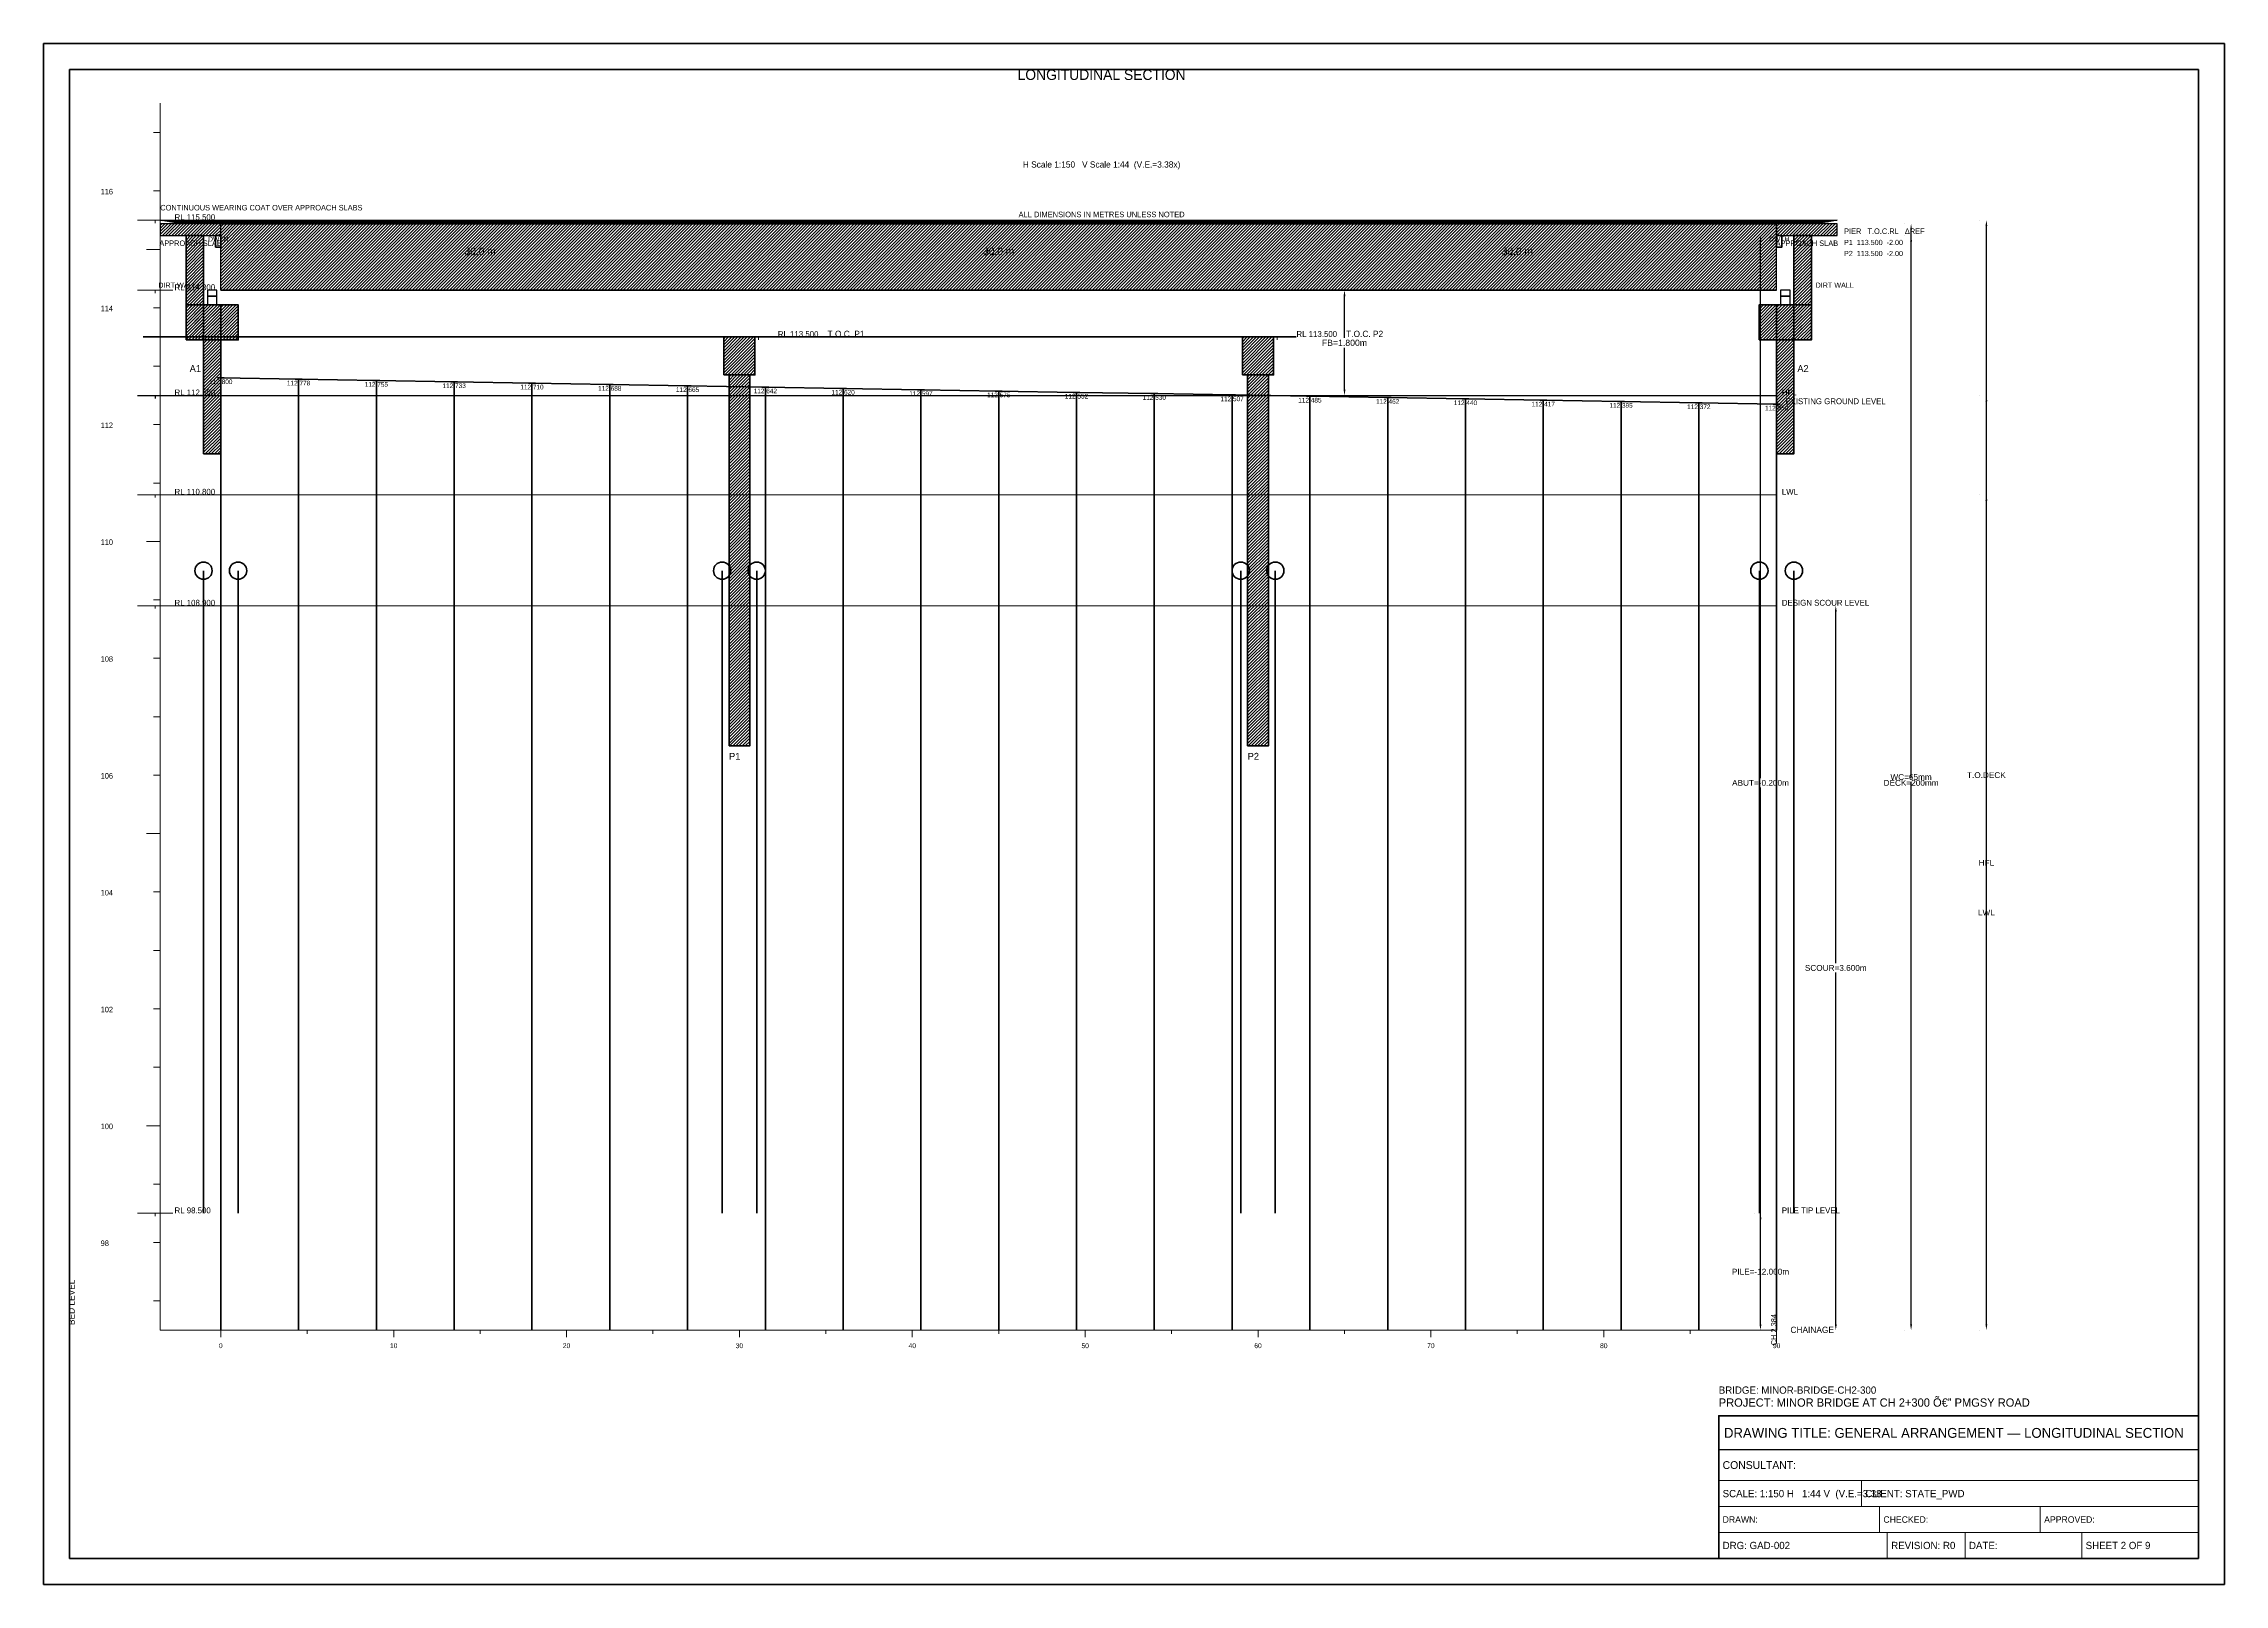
# Model space of a CAD drawing. Header units: metres. Extents: x 0 to 841, y 0 to 594.
import ezdxf
from ezdxf.enums import TextEntityAlignment as Align

# ---------------------------------------------------------------- set-up
doc = ezdxf.new("R2010")
doc.units = ezdxf.units.M
doc.linetypes.add('DASHED', pattern=[0.5, 0.375, -0.125])
doc.linetypes.add('DASHED2', pattern=[0.25, 0.1875, -0.0625])
for name, color, linetype, lineweight in [('ABUT-PROF', 4, 'Continuous', 50), ('BORDER-INNER', 7, 'Continuous', 35), ('BORDER-OUTER', 7, 'Continuous', 70), ('CIVIL-CHAINAGE', 7, 'Continuous', 18), ('CIVIL-GROUND', 3, 'Continuous', 35), ('CIVIL-HFL', 5, 'DASHED', 25), ('CIVIL-LWL', 4, 'DASHED', 18), ('CIVIL-ROAD', 7, 'Continuous', 25), ('CIVIL-SCOUR', 1, 'DASHED2', 18), ('DIM-CHAINAGE', 3, 'Continuous', 18), ('DIM-LEVEL', 3, 'Continuous', 18), ('DIM-LINEAR', 3, 'Continuous', 18), ('FOUND-PILE', 4, 'Continuous', 35), ('STRUC-HATCHING', 8, 'Continuous', 18), ('STRUC-SECTION', 2, 'Continuous', 35), ('SUB-ABUT', 3, 'Continuous', 35), ('SUB-BEARING', 5, 'Continuous', 25), ('SUB-DIRT-WALL', 3, 'Continuous', 35), ('SUB-PIER', 2, 'Continuous', 35), ('SUPER-DECK', 2, 'Continuous', 50), ('SUPER-WEARING', 8, 'Continuous', 25), ('TEXT-GENERAL', 7, 'Continuous', 18), ('TEXT-HEADER', 7, 'Continuous', 25), ('TEXT-LEVEL', 5, 'Continuous', 18), ('TEXT-SPEC', 7, 'Continuous', 13), ('TEXT-TITLE', 7, 'Continuous', 25), ('TITLEBLK-BOX', 7, 'Continuous', 50), ('TITLEBLK-TEXT', 7, 'Continuous', 18)]:
    doc.layers.add(name, color=color, linetype=linetype, lineweight=lineweight)
doc.styles.add('BRIDGE_STD', font='Arial.ttf')
doc.dimstyles.new('pmb100', dxfattribs={"dimtxt": 2.5, "dimasz": 0.9375, "dimexe": 2.5, "dimexo": 2.5, "dimtad": 0, "dimtih": 1, "dimdec": 0, "dimtxsty": 'BRIDGE_STD', "dimcen": 2.5, "dimazin": 3, "dimtfac": 1, "dimtmove": 0, "dimatfit": 3})

msp = doc.modelspace()

# ---------------------------------------------------------------- hatches: boundary and pattern name
at = {"layer": 'STRUC-HATCHING'}
h = msp.add_hatch(dxfattribs=at)
h.set_pattern_fill('ANSI31', scale=0.266667)
h.paths.add_polyline_path([(45, 519.98), (68.33, 519.98), (68.33, 524.49), (45, 524.49)])
h = msp.add_hatch(dxfattribs=at)
h.set_pattern_fill('ANSI31', scale=0.2666667)
h.paths.add_polyline_path([(68.33, 498.92), (668.33, 498.92), (668.33, 524.49), (68.33, 524.49)])
h = msp.add_hatch(dxfattribs=at)
h.set_pattern_fill('ANSI31', scale=0.2666667)
h.paths.add_polyline_path([(668.33, 519.98), (691.67, 519.98), (691.67, 524.49), (668.33, 524.49)])
h = msp.add_hatch(dxfattribs=at)
h.set_pattern_fill('ANSI31', scale=0.266667)
h.paths.add_polyline_path([(54.91, 479.78), (61.67, 479.78), (61.67, 519.98), (54.91, 519.98)])
h = msp.add_hatch(dxfattribs=at)
h.set_pattern_fill('ANSI31', scale=0.2666667)
h.paths.add_polyline_path([(675, 479.78), (681.76, 479.78), (681.76, 519.98), (675, 519.98)])
h = msp.add_hatch(dxfattribs=at)
h.set_pattern_fill('ANSI31', scale=0.266667)
h.paths.add_polyline_path([(54.91, 479.78), (75.09, 479.78), (75.09, 493.29), (54.91, 493.29)])
h = msp.add_hatch(dxfattribs=at)
h.set_pattern_fill('ANSI31', scale=0.266667)
h.paths.add_polyline_path([(61.67, 435.86), (68.33, 435.86), (68.33, 493.29), (61.67, 493.29)])
h = msp.add_hatch(dxfattribs=at)
h.set_pattern_fill('ANSI31', scale=0.2666667)
h.paths.add_polyline_path([(661.58, 479.78), (681.76, 479.78), (681.76, 493.29), (661.58, 493.29)])
h = msp.add_hatch(dxfattribs=at)
h.set_pattern_fill('ANSI31', scale=0.2666667)
h.paths.add_polyline_path([(668.33, 435.86), (675, 435.86), (675, 493.29), (668.33, 493.29)])
h = msp.add_hatch(dxfattribs=at)
h.set_pattern_fill('ANSI31', scale=0.266667)
h.paths.add_polyline_path([(262.33, 466.26), (274.33, 466.26), (274.33, 480.9), (262.33, 480.9)])
h = msp.add_hatch(dxfattribs=at)
h.set_pattern_fill('ANSI31', scale=0.266667)
h.paths.add_polyline_path([(462.33, 466.26), (474.33, 466.26), (474.33, 480.9), (462.33, 480.9)])
h = msp.add_hatch(dxfattribs=at)
h.set_pattern_fill('ANSI31', scale=0.266667)
h.paths.add_polyline_path([(264.33, 323.24), (272.33, 323.24), (272.33, 466.26), (264.33, 466.26)])
h = msp.add_hatch(dxfattribs=at)
h.set_pattern_fill('ANSI31', scale=0.266667)
h.paths.add_polyline_path([(464.33, 323.24), (472.33, 323.24), (472.33, 466.26), (464.33, 466.26)])
at = {"layer": 'SUPER-WEARING'}
h = msp.add_hatch(dxfattribs=at)
h.set_pattern_fill('SOLID')
h.paths.add_polyline_path([(45, 525.95), (691.67, 525.95), (683, 524.49), (53.67, 524.49)])

# ---------------------------------------------------------------- linework, layer by layer
at = {"layer": 'ABUT-PROF', "lineweight": 35}
for points in [[(66.33, 515.48), (68.33, 515.48), (68.33, 519.98), (66.33, 519.98), (66.33, 515.48)], [(668.33, 515.48), (670.33, 515.48), (670.33, 519.98), (668.33, 519.98), (668.33, 515.48)]]:
    msp.add_lwpolyline(points, dxfattribs=at)
at = {"layer": 'BORDER-INNER'}
msp.add_lwpolyline([(10, 10), (831, 10), (831, 584), (10, 584), (10, 10)], dxfattribs=at)
at = {"layer": 'BORDER-OUTER'}
msp.add_lwpolyline([(0, 0), (841, 0), (841, 594), (0, 594), (0, 0)], dxfattribs=at)
at = {"layer": 'CIVIL-CHAINAGE'}
for p, q in [((45, 98), (668.33, 98)), ((68.33, 98), (68.33, 95.33)), ((101.67, 98), (101.67, 96.53)), ((135, 98), (135, 95.33)), ((168.33, 98), (168.33, 96.53)), ((201.67, 98), (201.67, 95.33)), ((235, 98), (235, 96.53)), ((268.33, 98), (268.33, 95.33)), ((301.67, 98), (301.67, 96.53)), ((335, 98), (335, 95.33)), ((368.33, 98), (368.33, 96.53)), ((401.67, 98), (401.67, 95.33)), ((435, 98), (435, 96.53)), ((468.33, 98), (468.33, 95.33)), ((501.67, 98), (501.67, 96.53)), ((535, 98), (535, 95.33)), ((568.33, 98), (568.33, 96.53)), ((601.67, 98), (601.67, 95.33)), ((635, 98), (635, 96.53)), ((668.33, 98), (668.33, 95.33)), ((668.33, 96), (668.33, 92.8))]:
    msp.add_line(p, q, dxfattribs=at)
at = {"layer": 'CIVIL-GROUND', "color": 3}
for p, q in [((67, 465.14), (69.67, 465.14)), ((97, 464.63), (99.67, 464.63)), ((127, 464.12), (129.67, 464.12)), ((157, 463.62), (159.67, 463.62)), ((187, 463.11), (189.67, 463.11)), ((217, 462.6), (219.67, 462.6)), ((247, 462.1), (249.67, 462.1)), ((277, 461.59), (279.67, 461.59)), ((307, 461.08), (309.67, 461.08)), ((337, 460.58), (339.67, 460.58)), ((367, 460.07), (369.67, 460.07)), ((397, 459.56), (399.67, 459.56)), ((427, 459.06), (429.67, 459.06)), ((457, 458.55), (459.67, 458.55)), ((487, 458.04), (489.67, 458.04)), ((517, 457.54), (519.67, 457.54)), ((547, 457.03), (549.67, 457.03)), ((577, 456.52), (579.67, 456.52)), ((607, 456.02), (609.67, 456.02)), ((637, 455.51), (639.67, 455.51)), ((667, 455), (669.67, 455))]:
    msp.add_line(p, q, dxfattribs=at)
at = {"layer": 'CIVIL-GROUND', "color": 8, "linetype": 'DASHED2'}
for p, q in [((68.33, 465.14), (68.33, 98)), ((98.33, 464.63), (98.33, 98)), ((128.33, 464.12), (128.33, 98)), ((158.33, 463.62), (158.33, 98)), ((188.33, 463.11), (188.33, 98)), ((218.33, 462.6), (218.33, 98)), ((248.33, 462.1), (248.33, 98)), ((278.33, 461.59), (278.33, 98)), ((308.33, 461.08), (308.33, 98)), ((338.33, 460.58), (338.33, 98)), ((368.33, 460.07), (368.33, 98)), ((398.33, 459.56), (398.33, 98)), ((428.33, 459.06), (428.33, 98)), ((458.33, 458.55), (458.33, 98)), ((488.33, 458.04), (488.33, 98)), ((518.33, 457.54), (518.33, 98)), ((548.33, 457.03), (548.33, 98)), ((578.33, 456.52), (578.33, 98)), ((608.33, 456.02), (608.33, 98)), ((638.33, 455.51), (638.33, 98)), ((668.33, 455), (668.33, 98))]:
    msp.add_line(p, q, dxfattribs=at)
at = {"layer": 'CIVIL-GROUND', "color": 3}
msp.add_lwpolyline([(68.33, 465.14), (98.33, 464.63), (128.33, 464.12), (158.33, 463.62), (188.33, 463.11), (218.33, 462.6), (248.33, 462.1), (278.33, 461.59), (308.33, 461.08), (338.33, 460.58), (368.33, 460.07), (398.33, 459.56), (428.33, 459.06), (458.33, 458.55), (488.33, 458.04), (518.33, 457.54), (548.33, 457.03), (578.33, 456.52), (608.33, 456.02), (638.33, 455.51), (668.33, 455)], dxfattribs=at)
at = {"layer": 'CIVIL-HFL'}
for p, q in [((36.2, 458.38), (49.8, 458.38)), ((43, 458.38), (43, 457.25))]:
    msp.add_line(p, q, dxfattribs=at)
at = {"layer": 'CIVIL-HFL', "color": 5}
msp.add_line((45, 458.38), (668.33, 458.38), dxfattribs=at)
at = {"layer": 'CIVIL-LWL'}
for p, q in [((36.2, 420.09), (49.8, 420.09)), ((43, 420.09), (43, 418.96))]:
    msp.add_line(p, q, dxfattribs=at)
at = {"layer": 'CIVIL-LWL', "color": 4}
msp.add_line((45, 420.09), (668.33, 420.09), dxfattribs=at)
at = {"layer": 'CIVIL-ROAD', "lineweight": 25}
for points in [[(45, 519.98), (68.33, 519.98), (68.33, 524.49), (45, 524.49), (45, 519.98)], [(668.33, 519.98), (691.67, 519.98), (691.67, 524.49), (668.33, 524.49), (668.33, 519.98)]]:
    msp.add_lwpolyline(points, dxfattribs=at)
at = {"layer": 'CIVIL-SCOUR'}
for p, q in [((36.2, 377.3), (49.8, 377.3)), ((43, 377.3), (43, 376.16))]:
    msp.add_line(p, q, dxfattribs=at)
at = {"layer": 'CIVIL-SCOUR', "color": 1}
msp.add_line((45, 377.3), (668.33, 377.3), dxfattribs=at)
at = {"layer": 'DIM-LEVEL'}
for p, q in [((45, 98), (45, 571)), ((42.33, 559.74), (45, 559.74)), ((42.33, 537.21), (45, 537.21)), ((36.2, 525.95), (49.8, 525.95)), ((43, 525.95), (43, 524.82)), ((39.67, 514.69), (45, 514.69)), ((36.2, 498.92), (49.8, 498.92)), ((43, 498.92), (43, 497.79)), ((42.33, 492.17), (45, 492.17)), ((268.87, 480.9), (282.47, 480.9)), ((275.67, 480.9), (275.67, 479.77)), ((468.87, 480.9), (482.47, 480.9)), ((475.67, 480.9), (475.67, 479.77)), ((42.33, 469.64), (45, 469.64)), ((42.33, 447.12), (45, 447.12)), ((42.33, 424.6), (45, 424.6)), ((39.67, 402.07), (45, 402.07)), ((42.33, 379.55), (45, 379.55)), ((42.33, 357.02), (45, 357.02)), ((42.33, 334.5), (45, 334.5)), ((42.33, 311.98), (45, 311.98)), ((39.67, 289.45), (45, 289.45)), ((42.33, 266.93), (45, 266.93)), ((42.33, 244.4), (45, 244.4)), ((42.33, 221.88), (45, 221.88)), ((42.33, 199.36), (45, 199.36)), ((39.67, 176.83), (45, 176.83)), ((42.33, 154.31), (45, 154.31)), ((36.2, 143.05), (49.8, 143.05)), ((43, 143.05), (43, 141.91)), ((42.33, 131.79), (45, 131.79)), ((42.33, 109.26), (45, 109.26))]:
    msp.add_line(p, q, dxfattribs=at)
at = {"layer": 'FOUND-PILE', "lineweight": 35}
for p, q in [((61.67, 390.81), (61.67, 143.05)), ((75, 390.81), (75, 143.05)), ((261.67, 390.81), (261.67, 143.05)), ((275, 390.81), (275, 143.05)), ((461.67, 390.81), (461.67, 143.05)), ((475, 390.81), (475, 143.05)), ((661.67, 390.81), (661.67, 143.05)), ((675, 390.81), (675, 143.05))]:
    msp.add_line(p, q, dxfattribs=at)
at = {"layer": 'FOUND-PILE'}
for centre in [(61.67, 390.81), (75, 390.81), (261.67, 390.81), (275, 390.81), (461.67, 390.81), (475, 390.81), (661.67, 390.81), (675, 390.81)]:
    msp.add_circle(centre, 3.33, dxfattribs=at)
at = {"layer": 'STRUC-SECTION', "color": 8, "linetype": 'DASHED'}
for p in [(283, 480.9), (483, 480.9)]:
    msp.add_line(p, (38.33, 480.9), dxfattribs=at)
at = {"layer": 'SUB-ABUT', "lineweight": 30}
for points in [[(63.17, 493.29), (66.83, 493.29), (66.83, 496.67), (63.17, 496.67), (63.17, 493.29)], [(669.83, 493.29), (673.5, 493.29), (673.5, 496.67), (669.83, 496.67), (669.83, 493.29)]]:
    msp.add_lwpolyline(points, dxfattribs=at)
at = {"layer": 'SUB-ABUT', "lineweight": 40}
for points in [[(54.91, 479.78), (75.09, 479.78), (75.09, 493.29), (54.91, 493.29), (54.91, 479.78)], [(61.67, 435.86), (68.33, 435.86), (68.33, 493.29), (61.67, 493.29), (61.67, 435.86)], [(661.58, 479.78), (681.76, 479.78), (681.76, 493.29), (661.58, 493.29), (661.58, 479.78)], [(668.33, 435.86), (675, 435.86), (675, 493.29), (668.33, 493.29), (668.33, 435.86)]]:
    msp.add_lwpolyline(points, dxfattribs=at)
at = {"layer": 'SUB-BEARING', "lineweight": 30}
for points in [[(63.17, 496.67), (66.83, 496.67), (66.83, 498.92), (63.17, 498.92), (63.17, 496.67)], [(669.83, 496.67), (673.5, 496.67), (673.5, 498.92), (669.83, 498.92), (669.83, 496.67)]]:
    msp.add_lwpolyline(points, dxfattribs=at)
at = {"layer": 'SUB-DIRT-WALL', "lineweight": 40}
for points in [[(54.91, 479.78), (61.67, 479.78), (61.67, 519.98), (54.91, 519.98), (54.91, 479.78)], [(675, 479.78), (681.76, 479.78), (681.76, 519.98), (675, 519.98), (675, 479.78)]]:
    msp.add_lwpolyline(points, dxfattribs=at)
at = {"layer": 'SUB-PIER', "lineweight": 40}
for points in [[(262.33, 466.26), (274.33, 466.26), (274.33, 480.9), (262.33, 480.9), (262.33, 466.26)], [(462.33, 466.26), (474.33, 466.26), (474.33, 480.9), (462.33, 480.9), (462.33, 466.26)], [(264.33, 323.24), (272.33, 323.24), (272.33, 466.26), (264.33, 466.26), (264.33, 323.24)], [(464.33, 323.24), (472.33, 323.24), (472.33, 466.26), (464.33, 466.26), (464.33, 323.24)]]:
    msp.add_lwpolyline(points, dxfattribs=at)
at = {"layer": 'SUPER-DECK'}
for p, q in [((68.33, 524.49), (668.33, 524.49)), ((68.33, 498.92), (668.33, 498.92))]:
    msp.add_line(p, q, dxfattribs=at)
at = {"layer": 'SUPER-DECK', "lineweight": 25}
for p, q in [((68.33, 498.92), (68.33, 524.49)), ((668.33, 498.92), (668.33, 524.49))]:
    msp.add_line(p, q, dxfattribs=at)
at = {"layer": 'SUPER-WEARING', "lineweight": 25}
msp.add_lwpolyline([(45, 525.95), (691.67, 525.95), (683, 524.49), (53.67, 524.49), (45, 525.95)], dxfattribs=at)
at = {"layer": 'TITLEBLK-BOX', "lineweight": 50}
msp.add_lwpolyline([(646, 10), (831, 10), (831, 65), (646, 65), (646, 10)], dxfattribs=at)
at = {"layer": 'TITLEBLK-BOX', "lineweight": 30}
msp.add_lwpolyline([(646, 52), (831, 52), (831, 65), (646, 65), (646, 52)], dxfattribs=at)
at = {"layer": 'TITLEBLK-BOX', "lineweight": 18}
for points in [[(646, 40), (831, 40), (831, 52), (646, 52), (646, 40)], [(646, 30), (701, 30), (701, 40), (646, 40), (646, 30)], [(701, 30), (831, 30), (831, 40), (701, 40), (701, 30)], [(646, 20), (708, 20), (708, 30), (646, 30), (646, 20)], [(708, 20), (770, 20), (770, 30), (708, 30), (708, 20)], [(770, 20), (831, 20), (831, 30), (770, 30), (770, 20)], [(646, 10), (711, 10), (711, 20), (646, 20), (646, 10)], [(711, 10), (741, 10), (741, 20), (711, 20), (711, 10)], [(741, 10), (786, 10), (786, 20), (741, 20), (741, 10)], [(786, 10), (831, 10), (831, 20), (786, 20), (786, 10)]]:
    msp.add_lwpolyline(points, dxfattribs=at)

# ---------------------------------------------------------------- texts
at = {"layer": 'CIVIL-GROUND', "color": 3}
msp.add_text('EXISTING GROUND LEVEL', height=2.2667, dxfattribs=at).set_placement((671.67, 455))
at = {"layer": 'CIVIL-HFL', "color": 5}
msp.add_text('HFL', height=2.267, dxfattribs=at).set_placement((670.33, 458.38))
at = {"layer": 'CIVIL-LWL', "color": 4}
msp.add_text('LWL', height=2.267, dxfattribs=at).set_placement((670.33, 420.09))
at = {"layer": 'CIVIL-SCOUR', "color": 1}
msp.add_text('DESIGN SCOUR LEVEL', height=2.2667, dxfattribs=at).set_placement((670.33, 377.3))
at = {"layer": 'DIM-CHAINAGE'}
msp.add_text('CH 2.384', height=2.133, rotation=90, dxfattribs=at).set_placement((668.33, 92.16))
at = {"layer": 'TEXT-GENERAL'}
for p in [(168.33, 512.44), (368.33, 512.44), (568.33, 512.44)]:
    msp.add_text('30.0 m', height=2.933, dxfattribs=at).set_placement(p, align=Align.CENTER)
for s, height, p in [('A1', 2.667, (56.33, 467.39)), ('A2', 2.667, (676.33, 467.39)), ('P1', 2.667, (264.33, 317.9)), ('P2', 2.667, (464.33, 317.9)), ('PILE TIP LEVEL', 2.2667, (670.33, 143.05))]:
    msp.add_text(s, height=height, dxfattribs=at).set_placement(p)
at = {"layer": 'TEXT-HEADER'}
msp.add_text('LONGITUDINAL SECTION', height=4, dxfattribs=at).set_placement((408, 580), align=Align.CENTER)
for s, height, p in [('PIER   T.O.C.RL   ΔREF', 2.1333, (694.33, 520.62)), ('T.O.C. P1', 2.4, (302.33, 480.9)), ('T.O.C. P2', 2.4, (502.33, 480.9))]:
    msp.add_text(s, height=height, dxfattribs=at).set_placement(p)
at = {"layer": 'TEXT-LEVEL'}
for s, height, p in [('116', 2.133, (22, 535.88)), ('RL 115.500', 2.267, (50.48, 525.95)), ('RL 114.300', 2.267, (50.48, 498.92)), ('114', 2.133, (22, 490.83)), ('RL 113.500', 2.267, (283.15, 480.9)), ('RL 113.500', 2.267, (483.15, 480.9)), ('RL 112.500', 2.267, (50.48, 458.38)), ('112', 2.133, (22, 445.79)), ('RL 110.800', 2.267, (50.48, 420.09)), ('110', 2.133, (22, 400.74)), ('RL 108.900', 2.267, (50.48, 377.3)), ('108', 2.133, (22, 355.69)), ('106', 2.133, (22, 310.64)), ('104', 2.133, (22, 265.6)), ('102', 2.133, (22, 220.55)), ('100', 2.133, (22, 175.5)), ('RL 98.500', 2.267, (50.48, 143.05)), ('98', 2.133, (22, 130.45)), ('CHAINAGE', 2.4, (673.67, 96.93))]:
    msp.add_text(s, height=height, dxfattribs=at).set_placement(p)
at = {"layer": 'TEXT-LEVEL', "color": 8}
for s, p in [('112.800', (68.33, 462.74)), ('112.778', (98.33, 462.23)), ('112.755', (128.33, 461.72)), ('112.733', (158.33, 461.22)), ('112.710', (188.33, 460.71)), ('112.688', (218.33, 460.2)), ('112.665', (248.33, 459.7)), ('112.642', (278.33, 459.19)), ('112.620', (308.33, 458.68)), ('112.597', (338.33, 458.18)), ('112.575', (368.33, 457.67)), ('112.552', (398.33, 457.16)), ('112.530', (428.33, 456.66)), ('112.507', (458.33, 456.15)), ('112.485', (488.33, 455.64)), ('112.462', (518.33, 455.14)), ('112.440', (548.33, 454.63)), ('112.417', (578.33, 454.12)), ('112.395', (608.33, 453.62)), ('112.372', (638.33, 453.11)), ('112.350', (668.33, 452.6))]:
    msp.add_text(s, height=1.8, dxfattribs=at).set_placement(p, align=Align.CENTER)
at = {"layer": 'TEXT-LEVEL'}
msp.add_text('BED LEVEL', height=2.4, rotation=90, dxfattribs=at).set_placement((12, 100))
for s, height, p in [('0', 1.87, (68.33, 91.07)), ('10', 1.867, (135, 91.07)), ('20', 1.867, (201.67, 91.07)), ('30', 1.867, (268.33, 91.07)), ('40', 1.867, (335, 91.07)), ('50', 1.867, (401.67, 91.07)), ('60', 1.867, (468.33, 91.07)), ('70', 1.867, (535, 91.07)), ('80', 1.867, (601.67, 91.07)), ('90', 1.867, (668.33, 91.07))]:
    msp.add_text(s, height=height, dxfattribs=at).set_placement(p, align=Align.CENTER)
at = {"layer": 'TEXT-SPEC'}
for s, height, p in [('H Scale 1:150   V Scale 1:44  (V.E.=3.38x)', 2.4, (408, 546.21)), ('APPROACH SLAB', 2.1333, (56.67, 515.98)), ('APPROACH SLAB', 2.1333, (680, 515.98))]:
    msp.add_text(s, height=height, dxfattribs=at).set_placement(p, align=Align.CENTER)
at = {"layer": 'TEXT-SPEC', "color": 8}
for s, height, p in [('CONTINUOUS WEARING COAT OVER APPROACH SLABS', 2.1333, (45, 529.69)), ('P1  113.500  -2.00', 2, (694.33, 516.35)), ('P2  113.500  -2.00', 2, (694.33, 512.09))]:
    msp.add_text(s, height=height, dxfattribs=at).set_placement(p)
msp.add_text('ALL DIMENSIONS IN METRES UNLESS NOTED', height=2.16, dxfattribs=at).set_placement((408, 527.07), align=Align.CENTER)
at = {"layer": 'TEXT-SPEC', "color": 4}
for p in [(67.33, 517.73), (669.33, 517.73)]:
    msp.add_text('DWTH', height=1.867, dxfattribs=at).set_placement(p, align=Align.CENTER)
at = {"layer": 'TEXT-SPEC'}
for p in [(44.24, 499.88), (683.36, 499.88)]:
    msp.add_text('DIRT WALL', height=2, dxfattribs=at).set_placement(p)
at = {"layer": 'TEXT-TITLE'}
for s, height, p in [('PROJECT: MINOR BRIDGE AT CH 2+300 â€” PMGSY ROAD', 3.2, (646, 68.5)), ('DRAWING TITLE: GENERAL ARRANGEMENT — LONGITUDINAL SECTION', 3.8, (648, 56.5))]:
    msp.add_text(s, height=height, dxfattribs=at).set_placement(p)
at = {"layer": 'TITLEBLK-TEXT'}
for s, height, p in [('BRIDGE: MINOR-BRIDGE-CH2-300', 2.8, (646, 73.5)), ('CONSULTANT: ', 3, (647.5, 44.5)), ('SCALE: 1:150 H   1:44 V  (V.E.=3.38', 2.8, (647.5, 33.6)), ('CLIENT: STATE_PWD', 2.8, (702.5, 33.6)), ('DRAWN: ', 2.5, (647.5, 23.75)), ('CHECKED: ', 2.5, (709.5, 23.75)), ('APPROVED: ', 2.5, (771.5, 23.75)), ('DRG: GAD-002', 2.8, (647.5, 13.6)), ('REVISION: R0', 2.8, (712.5, 13.6)), ('DATE: ', 2.8, (742.5, 13.6)), ('SHEET 2 OF 9', 2.8, (787.5, 13.6))]:
    msp.add_text(s, height=height, dxfattribs=at).set_placement(p)

# ---------------------------------------------------------------- dimensions: what is measured, and where the dimension line sits
at = {"layer": 'DIM-LINEAR'}
for base, p1, p2, text, override in [((720.18, 98), (720.18, 98), (720.18, 524.49), 'WC=65mm', {"dimtxt": 2.266667, "dimasz": 2.266667, "dimgap": 0.906667, "dimclrt": 3}), ((749.22, 98), (749.22, 98), (749.22, 525.95), 'T.O.DECK', {"dimtxt": 2.266667, "dimasz": 2.266667, "dimgap": 0.906667, "dimclrt": 3}), ((662.1, 98), (662.1, 98), (662.1, 519.98), 'ABUT=-0.200m', {"dimtxt": 2.266667, "dimasz": 2.266667, "dimgap": 0.906667, "dimclrt": 3}), ((720.18, 98), (720.18, 98), (720.18, 519.98), 'DECK=200mm', {"dimtxt": 2.266667, "dimasz": 2.266667, "dimgap": 0.906667, "dimclrt": 3}), ((501.67, 458.38), (488.33, 458.38), (488.33, 498.92), 'FB=1.800m', {"dimtxt": 2.4, "dimasz": 2.4, "dimgap": 0.96, "dimclrt": 3}), ((749.22, 98), (749.22, 98), (749.22, 458.38), 'HFL', {"dimtxt": 2.266667, "dimasz": 2.266667, "dimgap": 0.906667, "dimclrt": 3}), ((749.22, 98), (749.22, 98), (749.22, 420.09), 'LWL', {"dimtxt": 2.266667, "dimasz": 2.266667, "dimgap": 0.906667, "dimclrt": 3}), ((691.14, 98), (691.14, 98), (691.14, 377.3), 'SCOUR=3.600m', {"dimtxt": 2.266667, "dimasz": 2.266667, "dimgap": 0.906667, "dimclrt": 3}), ((662.1, 98), (662.1, 98), (662.1, 143.05), 'PILE=-12.000m', {"dimtxt": 2.266667, "dimasz": 2.266667, "dimgap": 0.906667, "dimclrt": 3})]:
    msp.add_linear_dim(base=base, p1=p1, p2=p2, angle=90, text=text, dimstyle='pmb100', override=override, dxfattribs=at).render()

doc.saveas('drawing.dxf')
